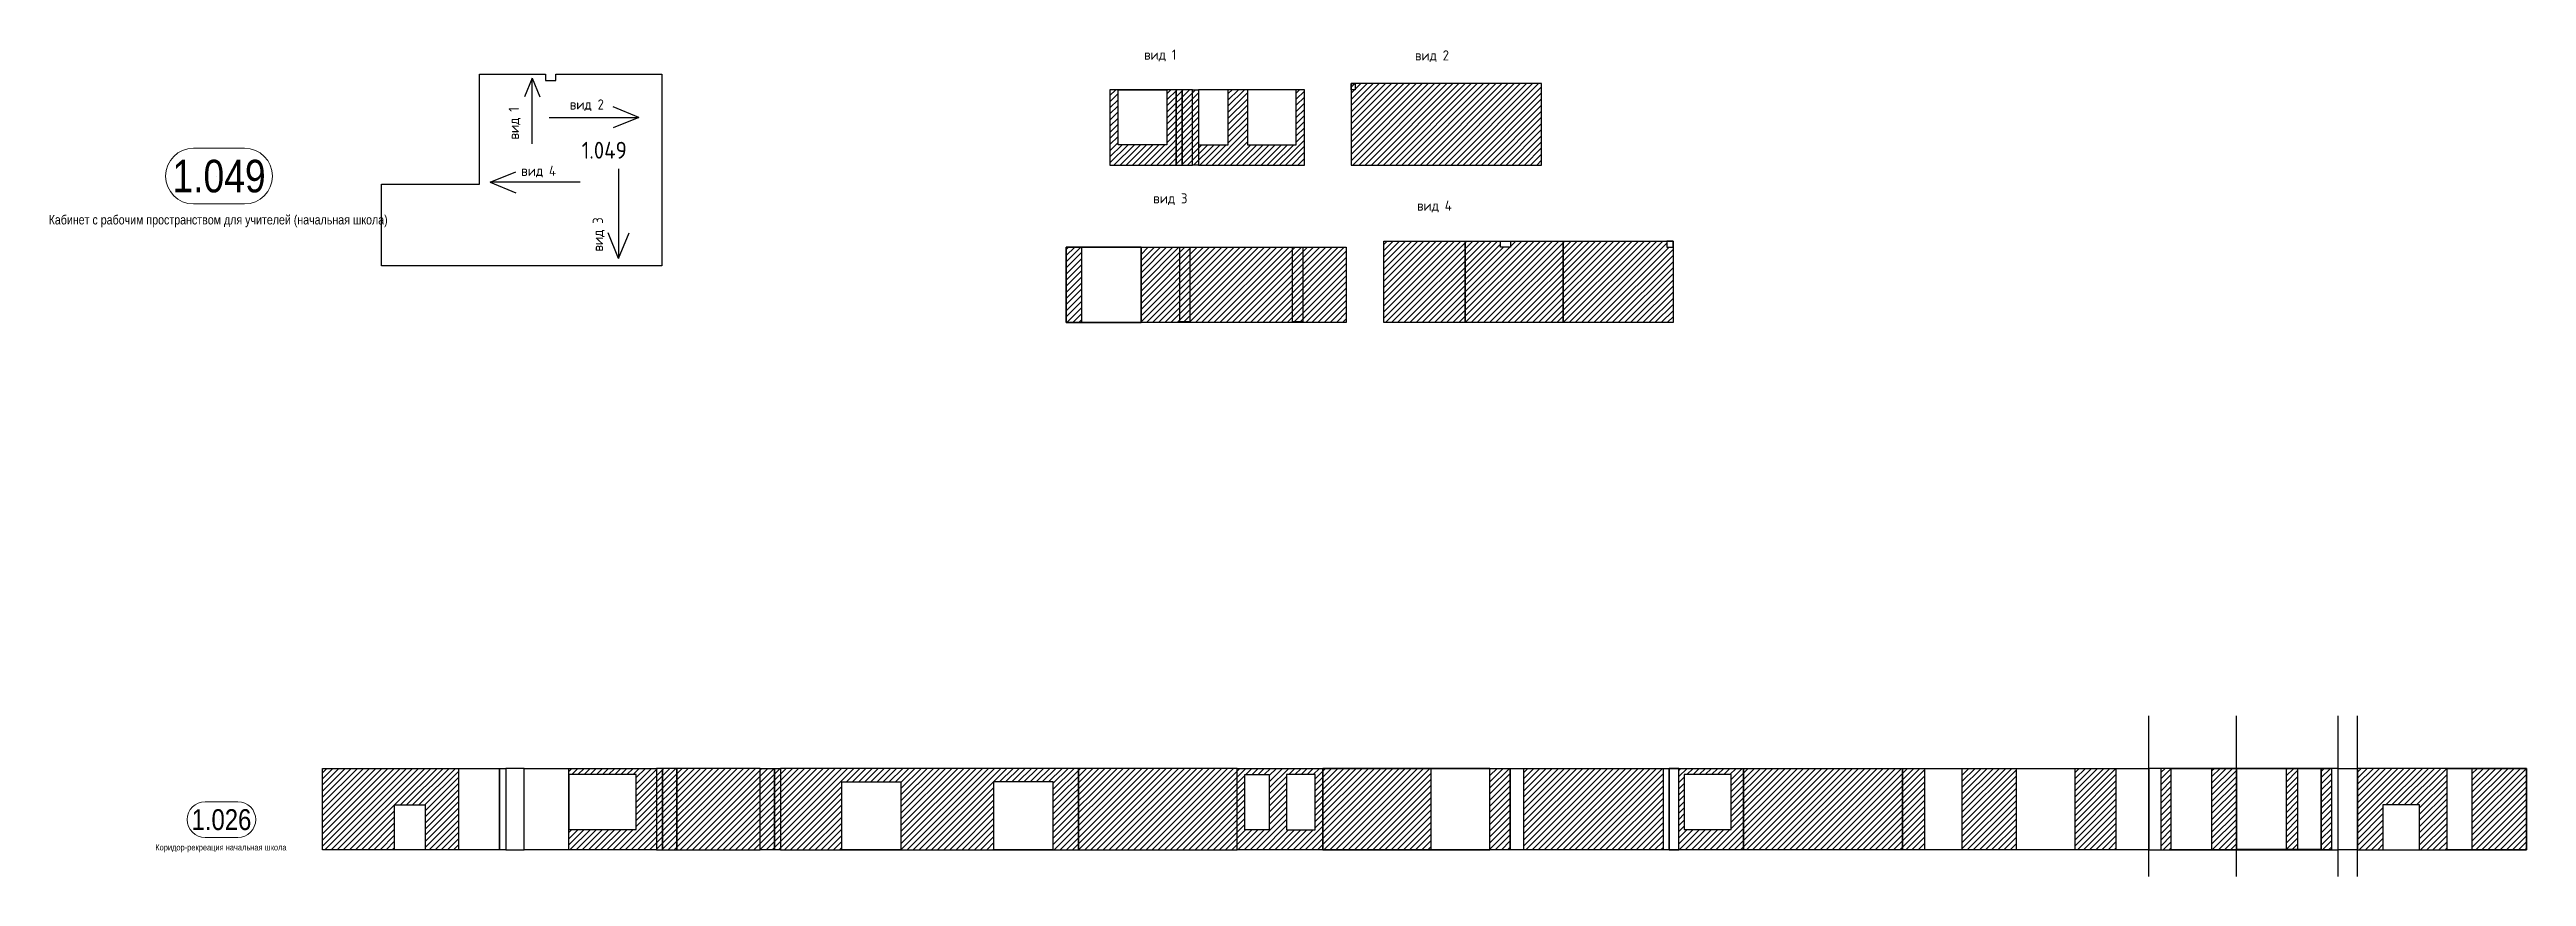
# Model space of a CAD drawing. Header units: millimetres. Extents: x -7155 to 483283, y -227682 to 148426.
# Drawn here: x 232727 to 354331, y -227682 to -187072 of the extents above; entities that cross this region are included whole.
import ezdxf
from ezdxf.enums import TextEntityAlignment as Align

# ---------------------------------------------------------------- set-up
doc = ezdxf.new("R2010")
doc.units = ezdxf.units.MM
doc.layers.get('Defpoints').update_dxf_attribs({"color": 140})
for name, color, linetype, lineweight in [('АР_Area', 5, 'Continuous', 5), ('осново', 7, 'Continuous', 30), ('Штриховка', 7, 'Continuous', 30)]:
    doc.layers.add(name, color=color, linetype=linetype, lineweight=lineweight)
doc.layers.add('ФВ-5', color=7, linetype='Continuous')
doc.styles.add('style1', font='ARIALN.TTF')
doc.styles.add('СПДС', font='isocpeur.ttf', dxfattribs={"width": 0.9})

msp = doc.modelspace()

# ---------------------------------------------------------------- texts
at = {"layer": 'осново', "attachment_point": 1, "style": 'СПДС'}
for s, width, gutter_width, insert, char_height in [('вид 1', 3371.81, 1678, (286462, -187072), 500), ('вид 2', 3371.81, 1678, (299762, -187110), 500), ('вид 2', 3371.81, 1678, (258271, -189519), 500), ('1.049', 3063.82, 4144, (258854, -191603), 828.9), ('вид 4', 2769.04, 1678, (255885, -192778), 500), ('вид 3', 3371.81, 1678, (286912, -194129), 500), ('вид 4', 2769.04, 1678, (299863, -194487), 500)]:
    msp.add_mtext_dynamic_manual_height_columns(s, width=width, gutter_width=gutter_width, heights=[0], dxfattribs=dict(at, insert=insert, char_height=char_height))
at = {"layer": 'осново', "char_height": 500, "attachment_point": 1, "rotation": 90, "style": 'СПДС'}
for s, insert in [('вид 1', (255271, -191489)), ('вид 3', (259397, -196992))]:
    msp.add_mtext_dynamic_manual_height_columns(s, width=3371.81, gutter_width=1678, heights=[0], dxfattribs=dict(at, insert=insert))

# ---------------------------------------------------------------- blocks, each defined once
blk = doc.blocks.new('MOK-МаркаПом_овал_ареал')
for p, q in [((-2.75, 3), (2.75, 3)), ((-2.75, -3), (2.75, -3))]:
    blk.add_line(p, q)
for centre, radius, start, end in [((-2.75, 0), 3, 90, 270), ((2.75, 0), 3, 270, 90), ((-3.75, 0), 3.5, 0, 0.001)]:
    blk.add_arc(centre, radius, start, end)
at = {"color": 0, "style": 'style1'}
blk.add_attdef('АР-ПОМЕЩЕНИЕ:НОМЕР', text='', height=3.5, dxfattribs=at).set_placement((0, 0), align=Align.MIDDLE)

# ---------------------------------------------------------------- hatches: boundary and pattern name
at = {"layer": 'ФВ-5'}
h = msp.add_hatch(dxfattribs=at)
h.set_pattern_fill('ANSI31', color=3, scale=67)
h.paths.add_polyline_path([(288038, -189046), (287588, -189046), (287588, -191746), (285188, -191746), (285188, -189046), (284788, -189046), (284788, -192746), (288038, -192746)])
h.paths.add_polyline_path([(288338, -189046), (288038, -189046), (288038, -192746), (288338, -192746)])
h.paths.add_polyline_path([(288838, -189046), (288338, -189046), (288338, -192746), (288838, -192746)])
h.paths.add_polyline_path([(289138, -189046), (288838, -189046), (288838, -192746), (289138, -192746)])
h.paths.add_polyline_path([(294338, -189046), (293938, -189046), (293938, -191746), (291538, -191746), (291538, -189046), (290598, -189046), (290598, -191746), (289138, -191746), (289138, -192746), (294338, -192746)])
h.paths.add_polyline_path([(305982, -188746), (296632, -188746), (296632, -192746), (305982, -192746)])
h.paths.add_polyline_path([(283413, -196781), (282643, -196781), (282643, -200481), (283413, -200481)])
h.paths.add_polyline_path([(296393, -196781), (286313, -196781), (286313, -200481), (296393, -200481)])
h.paths.add_polyline_path([(302231, -196481), (298231, -196481), (298231, -200481), (302231, -200481)])
h.paths.add_polyline_path([(307031, -196481), (304457, -196481), (304457, -196781), (303957, -196781), (303957, -196481), (302231, -196481), (302231, -200481), (307031, -200481)])
h.paths.add_polyline_path([(312431, -196781), (312131, -196781), (312131, -196481), (307031, -196481), (307031, -200481), (312431, -200481)])
h = msp.add_hatch(dxfattribs=at)
h.set_pattern_fill('ANSI31', color=3, scale=67)
h.paths.add_polyline_path([(252821, -222372), (246121, -222372), (246121, -226372), (249671, -226372), (249671, -224172), (251171, -224172), (251171, -226372), (252821, -226372)])
h.paths.add_polyline_path([(262521, -222372), (258221, -222372), (258221, -222672), (261521, -222672), (261521, -225372), (258221, -225372), (258221, -226372), (262521, -226372)])
h.paths.add_polyline_path([(262821, -222372), (262521, -222372), (262521, -226372), (262821, -226372)])
h.paths.add_polyline_path([(263521, -222372), (262821, -222372), (262821, -226372), (263521, -226372)])
h.paths.add_polyline_path([(267621, -222372), (263521, -222372), (263521, -226372), (267621, -226372)])
h.paths.add_polyline_path([(268621, -222372), (268321, -222372), (268321, -226372), (268621, -226372)])
h.paths.add_polyline_path([(268321, -222372), (267621, -222372), (267621, -226372), (268321, -226372)])
h.paths.add_polyline_path([(271621, -223029), (274521, -223029), (274521, -226372), (279091, -226372), (279091, -223022), (281991, -223022), (281991, -226372), (283241, -226372), (283241, -222372), (268621, -222372), (268621, -226372), (271621, -226372)])
h.paths.add_polyline_path([(291041, -222372), (283241, -222372), (283241, -226372), (291041, -226372)])
h.paths.add_polyline_path([(295241, -222372), (291041, -222372), (291041, -226372), (295241, -226372)])
h.paths.add_polyline_path([(293461, -225393), (293461, -222672), (294861, -222672), (294861, -225393)], flags=16)
h.paths.add_polyline_path([(292611, -225391), (291411, -225391), (291411, -222672), (292611, -222672)], flags=16)
h.paths.add_polyline_path([(300541, -222372), (295241, -222372), (295241, -226372), (300541, -226372)])
h.paths.add_polyline_path([(304441, -222372), (303441, -222372), (303441, -226372), (304441, -226372)])
h.paths.add_polyline_path([(311941, -222372), (305101, -222372), (305101, -226372), (311941, -226372)])
h.paths.add_polyline_path([(315891, -222372), (312721, -222372), (312721, -226372), (315891, -226372)])
h.paths.add_polyline_path([(312985, -225378), (312985, -222678), (315285, -222678), (315285, -225378)], flags=16)
h.paths.add_polyline_path([(323691, -222372), (315891, -222372), (315891, -226372), (323691, -226372)])
h.paths.add_polyline_path([(324791, -222372), (323691, -222372), (323691, -226372), (324791, -226372)])
h.paths.add_polyline_path([(329291, -222372), (326631, -222372), (326631, -226372), (329291, -226372)])
h.paths.add_polyline_path([(334191, -222372), (332171, -222372), (332171, -226372), (334191, -226372)])
h.paths.add_polyline_path([(336891, -222372), (336391, -222372), (336391, -226372), (336891, -226372)])
h.paths.add_polyline_path([(340091, -222372), (338891, -222372), (338891, -226372), (340091, -226372)])
h.paths.add_polyline_path([(343091, -222372), (342531, -222372), (342531, -226364), (343091, -226364)])
h.paths.add_polyline_path([(344754, -222372), (344251, -222372), (344251, -226372), (344754, -226372)])
h.paths.add_polyline_path([(350431, -222372), (346031, -222372), (346031, -226372), (347281, -226372), (347281, -224172), (349081, -224172), (349081, -226372), (350431, -226372)])
h.paths.add_polyline_path([(354331, -222372), (351671, -222372), (351671, -226372), (354331, -226372)])

# ---------------------------------------------------------------- linework, layer by layer
at = {"layer": 'осново'}
for points in [[(256428, -188477), (256053, -189396)], [(256428, -191697), (256428, -188477)], [(256428, -188477), (256803, -189396)], [(257253, -190404), (261663, -190404)], [(261663, -190404), (260405, -189890)], [(261663, -190404), (260405, -190918)], [(254363, -193589), (255622, -193076)], [(260663, -192928), (260663, -197338)], [(258774, -193589), (254363, -193589)], [(254363, -193589), (255622, -194103)], [(260663, -197338), (260149, -196080)], [(260663, -197338), (261176, -196080)]]:
    msp.add_lwpolyline(points, dxfattribs=at)
at = {"layer": 'Штриховка'}
for points in [[(249032, -197687), (249032, -193687), (253832, -193687), (253832, -188287), (257082, -188287), (257082, -188587), (257582, -188587), (257582, -188287), (262782, -188287), (262782, -197637), (262782, -197687)], [(284788, -192746), (288038, -192746), (288038, -189046), (284788, -189046)], [(287588, -191746), (285188, -191746), (285188, -189046), (287588, -189046)], [(288038, -192746), (288338, -192746), (288338, -189046), (288038, -189046)], [(288338, -192746), (288838, -192746), (288838, -189046), (288338, -189046)], [(288838, -189046), (289138, -189046), (289138, -192746), (288838, -192746)], [(289138, -192746), (294338, -192746), (294338, -189046), (289138, -189046)], [(289138, -191746), (290598, -191746), (290598, -189046), (289138, -189046)], [(291538, -191746), (293938, -191746), (293938, -189046), (291538, -189046)], [(296632, -188746), (296832, -188746), (296832, -189046), (296632, -189046)], [(296632, -192746), (305982, -192746), (305982, -188746), (296632, -188746)], [(282643, -196781), (296393, -196781), (296393, -200481), (282643, -200481)], [(282643, -200481), (286313, -200481), (286313, -196781), (282643, -196781)], [(286313, -200481), (283413, -200481), (283413, -196781), (286313, -196781)], [(288212, -196781), (288712, -196781), (288712, -200438), (288212, -200438)], [(293754, -196781), (294254, -196781), (294254, -200438), (293754, -200438)], [(298231, -200481), (298231, -196481), (302231, -196481), (302231, -200481)], [(307031, -200481), (302231, -200481), (302231, -196481), (307031, -196481)], [(303957, -196481), (304457, -196481), (304457, -196781), (303957, -196781)], [(307031, -200481), (307031, -196481), (312431, -196481), (312431, -200481)], [(312431, -196481), (312131, -196481), (312131, -196781), (312431, -196781)], [(246121, -222372), (255121, -222372), (255121, -226372), (246121, -226372)], [(254821, -226372), (252821, -226372), (252821, -222372), (254821, -222372)], [(255121, -226372), (254821, -226372), (254821, -222372), (255121, -222372)], [(255121, -226372), (256021, -226372), (256021, -222372), (255121, -222372)], [(256021, -222372), (262521, -222372), (262521, -226372), (256021, -226372)], [(262521, -226372), (262821, -226372), (262821, -222372), (262521, -222372)], [(262821, -226372), (263521, -226372), (263521, -222372), (262821, -222372)], [(263521, -226372), (267621, -226372), (267621, -222372), (263521, -222372)], [(268321, -226372), (267621, -226372), (267621, -222372), (268321, -222372)], [(268621, -226372), (268321, -226372), (268321, -222372), (268621, -222372)], [(268621, -226372), (283241, -226372), (283241, -222372), (268621, -222372)], [(283241, -226372), (291041, -226372), (291041, -222372), (283241, -222372)], [(291041, -222372), (295241, -222372), (295241, -226372), (291041, -226372)], [(295241, -222372), (304441, -222372), (304441, -226372), (295241, -226372)], [(295241, -226372), (303441, -226372), (303441, -222372), (295241, -222372)], [(300541, -226372), (295241, -226372), (295241, -222372), (300541, -222372)], [(304441, -222372), (312241, -222372), (312241, -226372), (304441, -226372)], [(312241, -226372), (305101, -226372), (305101, -222372), (312241, -222372)], [(312241, -222372), (315891, -222372), (315891, -226372), (312241, -226372)], [(312241, -226372), (312721, -226372), (312721, -222372), (312241, -222372)], [(315891, -222372), (323691, -222372), (323691, -226372), (315891, -226372)], [(323691, -222372), (335791, -222372), (335791, -226372), (323691, -226372)], [(335791, -226372), (324791, -226372), (324791, -222372), (335791, -222372)], [(335791, -226372), (326631, -226372), (326631, -222372), (335791, -222372)], [(335791, -226372), (329291, -226372), (329291, -222372), (335791, -222372)], [(335791, -226372), (332171, -226372), (332171, -222372), (335791, -222372)], [(335791, -226372), (334191, -226372), (334191, -222372), (335791, -222372)], [(335791, -226372), (340091, -226372), (340091, -222372), (335791, -222372)], [(335791, -226372), (336391, -226372), (336391, -222372), (335791, -222372)], [(340091, -226372), (336891, -226372), (336891, -222372), (340091, -222372)], [(340091, -226372), (338891, -226372), (338891, -222372), (340091, -222372)], [(340091, -226372), (345091, -226372), (345091, -222372), (340091, -222372)], [(340091, -222372), (344251, -222372), (344251, -226364), (340091, -226364)], [(340091, -222372), (343091, -222372), (343091, -226364), (340091, -226364)], [(340091, -222372), (342531, -222372), (342531, -226364), (340091, -226364)], [(344251, -222372), (344754, -222372), (344754, -226372), (344251, -226372)], [(345091, -222372), (346031, -222372), (346031, -226372), (345091, -226372)], [(346031, -226372), (354331, -226372), (354331, -222372), (346031, -222372)], [(354331, -226372), (350431, -226372), (350431, -222372), (354331, -222372)], [(354331, -226372), (351671, -226372), (351671, -222372), (354331, -222372)], [(258221, -225372), (261521, -225372), (261521, -222672), (258221, -222672)], [(274521, -226372), (271621, -226372), (271621, -223029), (274521, -223029)], [(281991, -226372), (279091, -226372), (279091, -223022), (281991, -223022)], [(291411, -222672), (292611, -222672), (292611, -225391), (291411, -225391)], [(293461, -225393), (294861, -225393), (294861, -222672), (293461, -222672)], [(312985, -225378), (315285, -225378), (315285, -222678), (312985, -222678)], [(249671, -224172), (251171, -224172), (251171, -226372), (249671, -226372)], [(347281, -226372), (349081, -226372), (349081, -224172), (347281, -224172)]]:
    msp.add_lwpolyline(points, close=True, dxfattribs=at)
for points in [[(335791, -227682), (335791, -219795)], [(340091, -227682), (340091, -219795)], [(345091, -227682), (345091, -219795)], [(346031, -227682), (346031, -219795)], [(258221, -226372), (258221, -222372)], [(311940, -222372), (311940, -226372)]]:
    msp.add_lwpolyline(points, dxfattribs=at)

# ---------------------------------------------------------------- block references
at = {"layer": 'АР_Area', "color": 18, "linetype": 'Continuous', "lineweight": 5, "true_color": 0x000000}
ref = msp.add_blockref('MOK-МаркаПом_овал_ареал', (241049, -193286), dxfattribs=dict(at, xscale=456.3440748982357, yscale=456.3440748982357, zscale=456.3440748982357))
ref.add_attrib('АР-ПОМЕЩЕНИЕ:НОМЕР', '1.049', dxfattribs={"layer": '0', "color": 0, "height": 1597.2, "style": 'style1'}).set_placement((241049, -193286), align=Align.MIDDLE)
ref.add_attrib('АР-ПОМЕЩЕНИЕ:НАИМЕНОВАНИЕ', 'Кабинет с рабочим пространством для учителей (начальная школа)', dxfattribs={"layer": 'Defpoints', "color": 2, "height": 456.34, "style": 'style1'}).set_placement((241006, -195483), align=Align.MIDDLE)
ref = msp.add_blockref('MOK-МаркаПом_овал_ареал', (241167, -224891), dxfattribs=dict(at, xscale=292.7407518066967, yscale=292.7407518066967, zscale=292.7407518066967))
ref.add_attrib('АР-ПОМЕЩЕНИЕ:НОМЕР', '1.026', dxfattribs={"layer": '0', "color": 0, "height": 1024.6, "style": 'style1'}).set_placement((241167, -224891), align=Align.MIDDLE)
ref.add_attrib('АР-ПОМЕЩЕНИЕ:НАИМЕНОВАНИЕ', 'Коридор-рекреация начальная школа', dxfattribs={"layer": 'Defpoints', "color": 2, "height": 292.74, "style": 'style1'}).set_placement((241140, -226300), align=Align.MIDDLE)

msp.set_redraw_order([(e.dxf.handle, doc.entitydb.next_handle()) for e in msp.query("TEXT MTEXT ATTDEF DIMENSION ARC_DIMENSION")])  # texts and dimensions are drawn at this point

doc.saveas('drawing.dxf')
